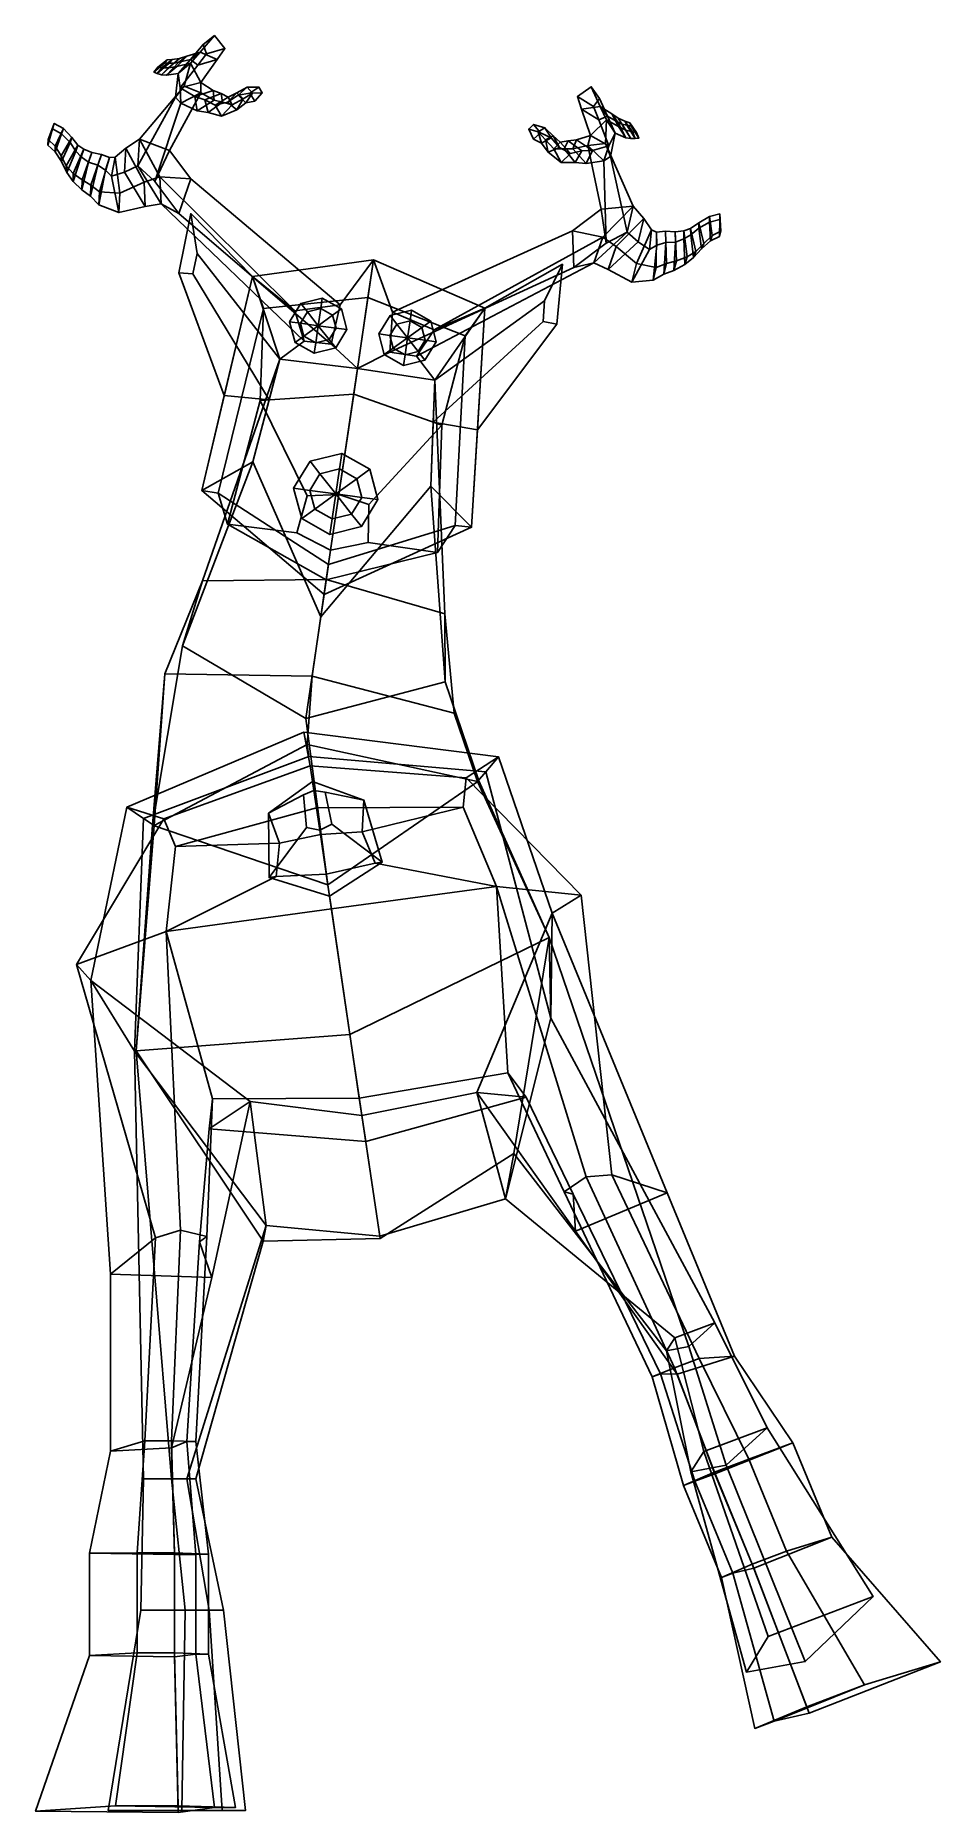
# Model space of a CAD drawing. Extents: x -86 to 154, y -151 to 320.
import ezdxf

# ---------------------------------------------------------------- set-up
doc = ezdxf.new("R2010")
doc.units = 0

msp = doc.modelspace()

# ---------------------------------------------------------------- linework, layer by layer
for points in [[(-42.260948, 315.702301, 161.529663), (-38.433765, 320.109161, 157.309448), (-41.440765, 317.695801, 156.470474), (-44.825691, 313.768097, 159.535583)], [(-44.825691, 313.768097, 159.535583), (-41.440765, 317.695801, 156.470474), (-40.549557, 315.250305, 156.383301), (-42.865425, 312.25946, 158.45108)], [(-37.716175, 313.746674, 160.362), (-42.865425, 312.25946, 158.45108), (-40.549557, 315.250305, 156.383301), (-35.658722, 316.646088, 157.830536)], [(-42.260948, 315.702301, 161.529663), (-37.716175, 313.746674, 160.362), (-35.658722, 316.646088, 157.830536), (-38.433765, 320.109161, 157.309448)], [(-38.433765, 320.109161, 157.309448), (-35.658722, 316.646088, 157.830536), (-40.549557, 315.250305, 156.383301), (-41.440765, 317.695801, 156.470474)], [(-54.501831, 310.427307, 147.605988), (-53.465466, 311.690002, 150.19603), (-50.991093, 313.672302, 150.095016), (-51.631886, 312.868408, 147.817719)], [(-50.451679, 312.812958, 151.575897), (-53.631817, 310.082733, 151.506454), (-54.501831, 310.427307, 147.605988), (-51.631886, 312.868408, 147.817719)], [(-53.631817, 310.082733, 151.506454), (-52.374897, 311.528992, 154.315933), (-53.465466, 311.690002, 150.19603), (-54.501831, 310.427307, 147.605988)], [(-49.113312, 312.801666, 155.420853), (-52.500217, 309.707977, 156.209961), (-53.631817, 310.082733, 151.506454), (-50.451679, 312.812958, 151.575897)], [(-52.500217, 309.707977, 156.209961), (-50.596668, 311.536194, 158.901031), (-52.374897, 311.528992, 154.315933), (-53.631817, 310.082733, 151.506454)], [(-52.374897, 311.528992, 154.315933), (-49.64481, 313.742889, 154.062912), (-50.991093, 313.672302, 150.095016), (-53.465466, 311.690002, 150.19603)], [(-47.921593, 313.013062, 157.12558), (-51.152912, 309.591858, 159.274765), (-52.500217, 309.707977, 156.209961), (-49.113312, 312.801666, 155.420853)], [(-51.152912, 309.591858, 159.274765), (-48.430103, 311.931702, 161.40274), (-50.596668, 311.536194, 158.901031), (-52.500217, 309.707977, 156.209961)], [(-50.596668, 311.536194, 158.901031), (-47.749401, 314.025696, 157.892563), (-49.64481, 313.742889, 154.062912), (-52.374897, 311.528992, 154.315933)], [(-49.64481, 313.742889, 154.062912), (-50.451679, 312.812958, 151.575897), (-51.631886, 312.868408, 147.817719), (-50.991093, 313.672302, 150.095016)], [(-44.825691, 313.768097, 159.535583), (-48.058002, 310.017517, 162.462509), (-51.152912, 309.591858, 159.274765), (-47.921593, 313.013062, 157.12558)], [(-48.058002, 310.017517, 162.462509), (-44.83263, 312.74115, 164.365463), (-48.430103, 311.931702, 161.40274), (-51.152912, 309.591858, 159.274765)], [(-48.430103, 311.931702, 161.40274), (-45.807991, 314.64975, 159.238831), (-47.749401, 314.025696, 157.892563), (-50.596668, 311.536194, 158.901031)], [(-47.749401, 314.025696, 157.892563), (-49.113312, 312.801666, 155.420853), (-50.451679, 312.812958, 151.575897), (-49.64481, 313.742889, 154.062912)], [(-45.807991, 314.64975, 159.238831), (-47.921593, 313.013062, 157.12558), (-49.113312, 312.801666, 155.420853), (-47.749401, 314.025696, 157.892563)], [(-46.437927, 306.667664, 169.036774), (-44.83263, 312.74115, 164.365463), (-48.058002, 310.017517, 162.462509), (-48.743561, 303.721222, 166.189545)], [(-44.83263, 312.74115, 164.365463), (-42.260948, 315.702301, 161.529663), (-45.807991, 314.64975, 159.238831), (-48.430103, 311.931702, 161.40274)], [(-47.494331, 306.281464, 162.584137), (-48.058002, 310.017517, 162.462509), (-44.825691, 313.768097, 159.535583), (-42.865425, 312.25946, 158.45108)], [(-42.260948, 315.702301, 161.529663), (-44.825691, 313.768097, 159.535583), (-47.921593, 313.013062, 157.12558), (-45.807991, 314.64975, 159.238831)], [(-42.017441, 307.685211, 165.654205), (-47.494331, 306.281464, 162.584137), (-42.865425, 312.25946, 158.45108), (-37.716175, 313.746674, 160.362)], [(-46.437927, 306.667664, 169.036774), (-42.08379, 304.950348, 168.054657), (-42.017441, 307.685211, 165.654205), (-44.83263, 312.74115, 164.365463)], [(-42.017441, 307.685211, 165.654205), (-37.716175, 313.746674, 160.362), (-42.260948, 315.702301, 161.529663), (-44.83263, 312.74115, 164.365463)], [(-58.725395, 285.579376, 177.564224), (-58.314072, 292.65863, 180.637436), (-46.437927, 306.667664, 169.036774), (-48.743561, 303.721222, 166.189545)], [(-58.314072, 292.65863, 180.637436), (-50.370697, 289.646698, 182.429581), (-42.08379, 304.950348, 168.054657), (-46.437927, 306.667664, 169.036774)], [(-48.743561, 303.721222, 166.189545), (-48.058002, 310.017517, 162.462509), (-47.494331, 306.281464, 162.584137), (-47.31263, 302.130981, 164.970917)], [(-47.494331, 306.281464, 162.584137), (-42.017441, 307.685211, 165.654205), (-38.798473, 305.567932, 164.19313), (-43.633888, 303.961945, 161.457382)], [(-42.017441, 307.685211, 165.654205), (-42.08379, 304.950348, 168.054657), (-38.539433, 303.006317, 166.207214), (-38.798473, 305.567932, 164.19313)], [(-34.970818, 302.412903, 158.184509), (-32.546253, 304.92337, 160.460663), (-29.727829, 306.377411, 158.48877), (-32.120552, 304.252106, 156.521652)], [(-32.546253, 304.92337, 160.460663), (-30.835787, 303.349121, 161.056992), (-28.378363, 304.837402, 159.153793), (-29.727829, 306.377411, 158.48877)], [(-32.120552, 304.252106, 156.521652), (-29.727829, 306.377411, 158.48877), (-26.633511, 306.445374, 156.697495), (-29.086668, 304.803589, 155.024918)], [(-29.727829, 306.377411, 158.48877), (-28.378363, 304.837402, 159.153793), (-25.755733, 304.928131, 157.503891), (-26.633511, 306.445374, 156.697495)], [(-27.734884, 302.715027, 155.602112), (-29.086668, 304.803589, 155.024918), (-26.633511, 306.445374, 156.697495), (-25.755733, 304.928131, 157.503891)], [(61.453289, 306.512665, 157.309448), (63.643604, 303.391815, 156.470474), (62.079937, 301.280487, 156.383301), (57.785568, 303.926575, 157.830536)], [(63.854725, 301.257996, 161.529663), (61.453289, 306.512665, 157.309448), (57.785568, 303.926575, 157.830536), (58.923119, 300.592285, 160.362)], [(63.854725, 301.257996, 161.529663), (65.758827, 298.715485, 159.535583), (63.643604, 303.391815, 156.470474), (61.453289, 306.512665, 157.309448)], [(-58.725395, 285.579376, 177.564224), (-48.743561, 303.721222, 166.189545), (-47.31263, 302.130981, 164.970917), (-54.245697, 281.356659, 177.53511)], [(-54.245697, 281.356659, 177.53511), (-47.31263, 302.130981, 164.970917), (-42.08379, 304.950348, 168.054657), (-50.370697, 289.646698, 182.429581)], [(-47.31263, 302.130981, 164.970917), (-47.494331, 306.281464, 162.584137), (-43.633888, 303.961945, 161.457382), (-43.016502, 300.158051, 163.380447)], [(-42.08379, 304.950348, 168.054657), (-47.31263, 302.130981, 164.970917), (-43.016502, 300.158051, 163.380447), (-38.539433, 303.006317, 166.207214)], [(-43.633888, 303.961945, 161.457382), (-38.798473, 305.567932, 164.19313), (-36.699677, 304.741333, 163.058502), (-40.976944, 303.095856, 160.601776)], [(-43.016502, 300.158051, 163.380447), (-43.633888, 303.961945, 161.457382), (-40.976944, 303.095856, 160.601776), (-40.149776, 299.660034, 162.191483)], [(-38.539433, 303.006317, 166.207214), (-43.016502, 300.158051, 163.380447), (-40.149776, 299.660034, 162.191483), (-36.2729, 302.395813, 164.777588)], [(-40.976944, 303.095856, 160.601776), (-36.699677, 304.741333, 163.058502), (-34.774166, 303.795898, 162.063248), (-38.239155, 301.66214, 159.795227)], [(-40.149776, 299.660034, 162.191483), (-40.976944, 303.095856, 160.601776), (-38.239155, 301.66214, 159.795227), (-36.563366, 298.726593, 160.697403)], [(-36.2729, 302.395813, 164.777588), (-40.149776, 299.660034, 162.191483), (-36.563366, 298.726593, 160.697403), (-33.705463, 301.686157, 163.247513)], [(-38.798473, 305.567932, 164.19313), (-38.539433, 303.006317, 166.207214), (-36.2729, 302.395813, 164.777588), (-36.699677, 304.741333, 163.058502)], [(-38.239155, 301.66214, 159.795227), (-34.774166, 303.795898, 162.063248), (-32.546253, 304.92337, 160.460663), (-34.970818, 302.412903, 158.184509)], [(-36.563366, 298.726593, 160.697403), (-38.239155, 301.66214, 159.795227), (-34.970818, 302.412903, 158.184509), (-32.509026, 300.395599, 158.350906)], [(-36.699677, 304.741333, 163.058502), (-36.2729, 302.395813, 164.777588), (-33.705463, 301.686157, 163.247513), (-34.774166, 303.795898, 162.063248)], [(-33.705463, 301.686157, 163.247513), (-36.563366, 298.726593, 160.697403), (-32.509026, 300.395599, 158.350906), (-30.835787, 303.349121, 161.056992)], [(-32.509026, 300.395599, 158.350906), (-34.970818, 302.412903, 158.184509), (-32.120552, 304.252106, 156.521652), (-30.138697, 302.220673, 156.84375)], [(-34.774166, 303.795898, 162.063248), (-33.705463, 301.686157, 163.247513), (-30.835787, 303.349121, 161.056992), (-32.546253, 304.92337, 160.460663)], [(-30.835787, 303.349121, 161.056992), (-32.509026, 300.395599, 158.350906), (-30.138697, 302.220673, 156.84375), (-28.378363, 304.837402, 159.153793)], [(-30.138697, 302.220673, 156.84375), (-32.120552, 304.252106, 156.521652), (-29.086668, 304.803589, 155.024918), (-27.734884, 302.715027, 155.602112)], [(-28.378363, 304.837402, 159.153793), (-30.138697, 302.220673, 156.84375), (-27.734884, 302.715027, 155.602112), (-25.755733, 304.928131, 157.503891)], [(58.923119, 300.592285, 160.362), (57.785568, 303.926575, 157.830536), (62.079937, 301.280487, 156.383301), (63.439266, 297.789337, 158.45108)], [(65.758827, 298.715485, 159.535583), (63.439266, 297.789337, 158.45108), (62.079937, 301.280487, 156.383301), (63.643604, 303.391815, 156.470474)], [(61.301231, 293.621613, 165.654205), (65.468376, 297.727112, 164.365463), (63.854725, 301.257996, 161.529663), (58.923119, 300.592285, 160.362)], [(61.301231, 293.621613, 165.654205), (58.923119, 300.592285, 160.362), (63.439266, 297.789337, 158.45108), (66.156273, 290.811432, 162.584137)], [(65.253212, 291.464386, 169.036774), (65.468376, 297.727112, 164.365463), (61.301231, 293.621613, 165.654205), (60.5737, 290.976715, 168.054657)], [(66.156273, 290.811432, 162.584137), (63.439266, 297.789337, 158.45108), (65.758827, 298.715485, 159.535583), (67.778702, 294.249939, 162.462509)], [(65.468376, 297.727112, 164.365463), (68.689987, 295.989532, 161.40274), (66.957527, 299.300232, 159.238831), (63.854725, 301.257996, 161.529663)], [(63.854725, 301.257996, 161.529663), (66.957527, 299.300232, 159.238831), (68.514343, 297.16394, 157.12558), (65.758827, 298.715485, 159.535583)], [(65.253212, 291.464386, 169.036774), (66.615562, 288.018677, 166.189545), (67.778702, 294.249939, 162.462509), (65.468376, 297.727112, 164.365463)], [(67.778702, 294.249939, 162.462509), (70.628563, 293.015167, 159.274765), (68.689987, 295.989532, 161.40274), (65.468376, 297.727112, 164.365463)], [(65.758827, 298.715485, 159.535583), (68.514343, 297.16394, 157.12558), (70.628563, 293.015167, 159.274765), (67.778702, 294.249939, 162.462509)], [(68.689987, 295.989532, 161.40274), (70.656776, 295.031311, 158.901031), (68.64193, 298.182617, 157.892563), (66.957527, 299.300232, 159.238831)], [(66.957527, 299.300232, 159.238831), (68.64193, 298.182617, 157.892563), (69.597969, 296.642853, 155.420853), (68.514343, 297.16394, 157.12558)], [(68.514343, 297.16394, 157.12558), (69.597969, 296.642853, 155.420853), (71.956413, 292.76712, 156.209961), (70.628563, 293.015167, 159.274765)], [(70.656776, 295.031311, 158.901031), (72.362892, 294.549835, 154.315933), (70.380859, 297.405121, 154.062912), (68.64193, 298.182617, 157.892563)], [(68.64193, 298.182617, 157.892563), (70.380859, 297.405121, 154.062912), (70.886902, 296.296478, 151.575897), (69.597969, 296.642853, 155.420853)], [(72.362892, 294.549835, 154.315933), (73.457085, 294.413452, 150.19603), (71.653709, 296.978027, 150.095016), (70.380859, 297.405121, 154.062912)], [(70.380859, 297.405121, 154.062912), (71.653709, 296.978027, 150.095016), (72.03669, 296.03479, 147.817719), (70.886902, 296.296478, 151.575897)], [(74.087311, 292.92392, 147.605988), (72.03669, 296.03479, 147.817719), (71.653709, 296.978027, 150.095016), (73.457085, 294.413452, 150.19603)], [(-82.556076, 292.537231, 154.228333), (-80.912025, 296.812042, 153.801926), (-81.401672, 295.365021, 151.505417), (-82.58989, 291.031769, 151.636169)], [(-78.969254, 293.994446, 154.628952), (-80.634193, 289.281769, 154.413345), (-82.58989, 291.031769, 151.636169), (-81.401672, 295.365021, 151.505417)], [(-80.634193, 289.281769, 154.413345), (-80.664291, 290.803467, 157.383194), (-82.556076, 292.537231, 154.228333), (-82.58989, 291.031769, 151.636169)], [(-80.664291, 290.803467, 157.383194), (-78.478516, 295.432892, 157.298569), (-80.912025, 296.812042, 153.801926), (-82.556076, 292.537231, 154.228333)], [(-78.478516, 295.432892, 157.298569), (-78.969254, 293.994446, 154.628952), (-81.401672, 295.365021, 151.505417), (-80.912025, 296.812042, 153.801926)], [(-79.114273, 288.15625, 161.140762), (-76.255127, 293.073669, 161.590271), (-78.478516, 295.432892, 157.298569), (-80.664291, 290.803467, 157.383194)], [(-76.69989, 291.705292, 158.485504), (-78.965691, 286.667328, 157.73996), (-80.634193, 289.281769, 154.413345), (-78.969254, 293.994446, 154.628952)], [(-77.721809, 285.51178, 164.783478), (-74.636963, 291.033142, 165.158203), (-76.255127, 293.073669, 161.590271), (-79.114273, 288.15625, 161.140762)], [(-76.255127, 293.073669, 161.590271), (-76.69989, 291.705292, 158.485504), (-78.969254, 293.994446, 154.628952), (-78.478516, 295.432892, 157.298569)], [(-74.636963, 291.033142, 165.158203), (-75.156708, 289.460541, 161.737747), (-76.69989, 291.705292, 158.485504), (-76.255127, 293.073669, 161.590271)], [(-58.314072, 292.65863, 180.637436), (-58.725395, 285.579376, 177.564224), (-62.287701, 283.878784, 176.507706), (-61.921726, 290.252502, 179.268112)], [(-52.924118, 282.598633, 187.566849), (-58.314072, 292.65863, 180.637436), (-61.921726, 290.252502, 179.268112), (-57.055511, 281.207916, 185.507492)], [(-52.924118, 282.598633, 187.566849), (-44.709583, 282.119812, 187.968506), (-50.370697, 289.646698, 182.429581), (-58.314072, 292.65863, 180.637436)], [(46.143143, 292.658813, 155.602112), (44.882252, 295.312927, 157.503891), (46.16444, 296.536194, 156.697495), (48.045979, 294.304413, 155.024918)], [(49.117233, 295.645081, 158.48877), (46.16444, 296.536194, 156.697495), (44.882252, 295.312927, 157.503891), (47.37534, 294.525879, 159.153793)], [(47.37534, 294.525879, 159.153793), (44.882252, 295.312927, 157.503891), (46.143143, 292.658813, 155.602112), (48.309269, 291.54245, 156.84375)], [(48.309269, 291.54245, 156.84375), (46.143143, 292.658813, 155.602112), (48.045979, 294.304413, 155.024918), (50.800808, 292.964935, 156.521652)], [(50.800808, 292.964935, 156.521652), (48.045979, 294.304413, 155.024918), (46.16444, 296.536194, 156.697495), (49.117233, 295.645081, 158.48877)], [(51.403954, 293.496124, 160.460663), (49.117233, 295.645081, 158.48877), (47.37534, 294.525879, 159.153793), (49.305382, 292.440399, 161.056992)], [(49.305382, 292.440399, 161.056992), (47.37534, 294.525879, 159.153793), (48.309269, 291.54245, 156.84375), (50.058197, 289.156647, 158.350906)], [(50.058197, 289.156647, 158.350906), (48.309269, 291.54245, 156.84375), (50.800808, 292.964935, 156.521652), (53.006702, 290.4375, 158.184509)], [(53.006702, 290.4375, 158.184509), (50.800808, 292.964935, 156.521652), (49.117233, 295.645081, 158.48877), (51.403954, 293.496124, 160.460663)], [(53.217934, 291.818542, 162.063248), (51.403954, 293.496124, 160.460663), (49.305382, 292.440399, 161.056992), (51.580906, 290.077057, 163.247513)], [(51.580906, 290.077057, 163.247513), (49.305382, 292.440399, 161.056992), (50.058197, 289.156647, 158.350906), (53.469963, 286.471313, 160.697403)], [(55.929096, 288.844116, 159.795227), (53.006702, 290.4375, 158.184509), (51.403954, 293.496124, 160.460663), (53.217934, 291.818542, 162.063248)], [(57.596436, 292.446747, 164.19313), (55.341133, 292.21283, 163.058502), (54.252556, 290.073608, 164.777588), (56.606453, 290.055115, 166.207214)], [(61.776764, 289.613586, 161.457382), (58.973877, 289.490631, 160.601776), (55.341133, 292.21283, 163.058502), (57.596436, 292.446747, 164.19313)], [(61.301231, 293.621613, 165.654205), (57.596436, 292.446747, 164.19313), (56.606453, 290.055115, 166.207214), (60.5737, 290.976715, 168.054657)], [(66.156273, 290.811432, 162.584137), (61.776764, 289.613586, 161.457382), (57.596436, 292.446747, 164.19313), (61.301231, 293.621613, 165.654205)], [(66.615562, 288.018677, 166.189545), (64.780884, 286.872955, 164.970917), (66.156273, 290.811432, 162.584137), (67.778702, 294.249939, 162.462509)], [(70.628563, 293.015167, 159.274765), (71.956413, 292.76712, 156.209961), (70.656776, 295.031311, 158.901031), (68.689987, 295.989532, 161.40274)], [(69.597969, 296.642853, 155.420853), (70.886902, 296.296478, 151.575897), (73.151871, 292.825104, 151.506454), (71.956413, 292.76712, 156.209961)], [(71.956413, 292.76712, 156.209961), (73.151871, 292.825104, 151.506454), (72.362892, 294.549835, 154.315933), (70.656776, 295.031311, 158.901031)], [(70.886902, 296.296478, 151.575897), (72.03669, 296.03479, 147.817719), (74.087311, 292.92392, 147.605988), (73.151871, 292.825104, 151.506454)], [(73.151871, 292.825104, 151.506454), (74.087311, 292.92392, 147.605988), (73.457085, 294.413452, 150.19603), (72.362892, 294.549835, 154.315933)], [(-78.965691, 286.667328, 157.73996), (-79.114273, 288.15625, 161.140762), (-80.664291, 290.803467, 157.383194), (-80.634193, 289.281769, 154.413345)], [(-77.585091, 283.812012, 161.025665), (-77.721809, 285.51178, 164.783478), (-79.114273, 288.15625, 161.140762), (-78.965691, 286.667328, 157.73996)], [(-75.156708, 289.460541, 161.737747), (-77.585091, 283.812012, 161.025665), (-78.965691, 286.667328, 157.73996), (-76.69989, 291.705292, 158.485504)], [(-75.930206, 283.545319, 168.106735), (-73.049332, 289.942169, 167.856689), (-74.636963, 291.033142, 165.158203), (-77.721809, 285.51178, 164.783478)], [(-73.743095, 287.911194, 164.233017), (-75.913956, 281.406769, 164.061615), (-77.585091, 283.812012, 161.025665), (-75.156708, 289.460541, 161.737747)], [(-73.49221, 281.799744, 171.73085), (-70.991447, 289.10379, 170.730103), (-73.049332, 289.942169, 167.856689), (-75.930206, 283.545319, 168.106735)], [(-71.84919, 286.529572, 166.935089), (-73.590324, 279.138794, 167.414276), (-75.913956, 281.406769, 164.061615), (-73.743095, 287.911194, 164.233017)], [(-73.049332, 289.942169, 167.856689), (-73.743095, 287.911194, 164.233017), (-75.156708, 289.460541, 161.737747), (-74.636963, 291.033142, 165.158203)], [(-70.991447, 289.10379, 170.730103), (-71.84919, 286.529572, 166.935089), (-73.743095, 287.911194, 164.233017), (-73.049332, 289.942169, 167.856689)], [(-71.189919, 280.432739, 174.907547), (-68.411293, 288.548401, 173.795593), (-70.991447, 289.10379, 170.730103), (-73.49221, 281.799744, 171.73085)], [(-68.411293, 288.548401, 173.795593), (-69.364326, 285.68811, 169.578888), (-71.84919, 286.529572, 166.935089), (-70.991447, 289.10379, 170.730103)], [(-68.902496, 278.635529, 178.490295), (-66.243317, 287.721008, 176.861572), (-68.411293, 288.548401, 173.795593), (-71.189919, 280.432739, 174.907547)], [(-66.243317, 287.721008, 176.861572), (-67.332146, 284.365814, 172.319595), (-69.364326, 285.68811, 169.578888), (-68.411293, 288.548401, 173.795593)], [(-63.563965, 278.27182, 183.089203), (-64.774391, 287.887482, 178.526138), (-66.243317, 287.721008, 176.861572), (-68.902496, 278.635529, 178.490295)], [(-64.774391, 287.887482, 178.526138), (-65.765671, 282.811768, 174.912659), (-67.332146, 284.365814, 172.319595), (-66.243317, 287.721008, 176.861572)], [(-61.921726, 290.252502, 179.268112), (-62.287701, 283.878784, 176.507706), (-65.765671, 282.811768, 174.912659), (-64.774391, 287.887482, 178.526138)], [(-57.055511, 281.207916, 185.507492), (-61.921726, 290.252502, 179.268112), (-64.774391, 287.887482, 178.526138), (-63.563965, 278.27182, 183.089203)], [(-44.709583, 282.119812, 187.968506), (-47.886341, 272.871735, 181.886932), (-54.245697, 281.356659, 177.53511), (-50.370697, 289.646698, 182.429581)], [(53.469963, 286.471313, 160.697403), (50.058197, 289.156647, 158.350906), (53.006702, 290.4375, 158.184509), (55.929096, 288.844116, 159.795227)], [(55.341133, 292.21283, 163.058502), (53.217934, 291.818542, 162.063248), (51.580906, 290.077057, 163.247513), (54.252556, 290.073608, 164.777588)], [(54.252556, 290.073608, 164.777588), (51.580906, 290.077057, 163.247513), (53.469963, 286.471313, 160.697403), (57.185204, 286.410919, 162.191483)], [(58.973877, 289.490631, 160.601776), (55.929096, 288.844116, 159.795227), (53.217934, 291.818542, 162.063248), (55.341133, 292.21283, 163.058502)], [(57.185204, 286.410919, 162.191483), (53.469963, 286.471313, 160.697403), (55.929096, 288.844116, 159.795227), (58.973877, 289.490631, 160.601776)], [(56.606453, 290.055115, 166.207214), (54.252556, 290.073608, 164.777588), (57.185204, 286.410919, 162.191483), (60.083138, 286.124237, 163.380447)], [(60.5737, 290.976715, 168.054657), (56.606453, 290.055115, 166.207214), (60.083138, 286.124237, 163.380447), (64.780884, 286.872955, 164.970917)], [(60.083138, 286.124237, 163.380447), (57.185204, 286.410919, 162.191483), (58.973877, 289.490631, 160.601776), (61.776764, 289.613586, 161.457382)], [(64.780884, 286.872955, 164.970917), (60.083138, 286.124237, 163.380447), (61.776764, 289.613586, 161.457382), (66.156273, 290.811432, 162.584137)], [(72.608444, 274.837585, 180.637436), (65.253212, 291.464386, 169.036774), (60.5737, 290.976715, 168.054657), (64.106468, 274.064178, 182.429581)], [(65.430313, 265.066498, 177.53511), (64.106468, 274.064178, 182.429581), (60.5737, 290.976715, 168.054657), (64.780884, 286.872955, 164.970917)], [(70.955338, 267.927399, 177.564224), (65.430313, 265.066498, 177.53511), (64.780884, 286.872955, 164.970917), (66.615562, 288.018677, 166.189545)], [(70.955338, 267.927399, 177.564224), (66.615562, 288.018677, 166.189545), (65.253212, 291.464386, 169.036774), (72.608444, 274.837585, 180.637436)], [(-75.913956, 281.406769, 164.061615), (-75.930206, 283.545319, 168.106735), (-77.721809, 285.51178, 164.783478), (-77.585091, 283.812012, 161.025665)], [(-73.590324, 279.138794, 167.414276), (-73.49221, 281.799744, 171.73085), (-75.930206, 283.545319, 168.106735), (-75.913956, 281.406769, 164.061615)], [(-69.364326, 285.68811, 169.578888), (-71.298927, 277.476074, 170.111343), (-73.590324, 279.138794, 167.414276), (-71.84919, 286.529572, 166.935089)], [(-67.332146, 284.365814, 172.319595), (-69.073105, 275.189484, 173.27417), (-71.298927, 277.476074, 170.111343), (-69.364326, 285.68811, 169.578888)], [(-65.765671, 282.811768, 174.912659), (-63.762062, 273.167786, 178.483734), (-69.073105, 275.189484, 173.27417), (-67.332146, 284.365814, 172.319595)], [(-62.287701, 283.878784, 176.507706), (-56.771805, 274.772369, 181.495178), (-63.762062, 273.167786, 178.483734), (-65.765671, 282.811768, 174.912659)], [(-58.725395, 285.579376, 177.564224), (-52.61237, 275.45105, 183.10321), (-56.771805, 274.772369, 181.495178), (-62.287701, 283.878784, 176.507706)], [(-52.61237, 275.45105, 183.10321), (-58.725395, 285.579376, 177.564224), (-54.245697, 281.356659, 177.53511), (-47.886341, 272.871735, 181.886932)], [(-71.298927, 277.476074, 170.111343), (-71.189919, 280.432739, 174.907547), (-73.49221, 281.799744, 171.73085), (-73.590324, 279.138794, 167.414276)], [(-69.073105, 275.189484, 173.27417), (-68.902496, 278.635529, 178.490295), (-71.189919, 280.432739, 174.907547), (-71.298927, 277.476074, 170.111343)], [(-63.762062, 273.167786, 178.483734), (-63.563965, 278.27182, 183.089203), (-68.902496, 278.635529, 178.490295), (-69.073105, 275.189484, 173.27417)], [(-56.771805, 274.772369, 181.495178), (-57.055511, 281.207916, 185.507492), (-63.563965, 278.27182, 183.089203), (-63.762062, 273.167786, 178.483734)], [(-52.61237, 275.45105, 183.10321), (-52.924118, 282.598633, 187.566849), (-57.055511, 281.207916, 185.507492), (-56.771805, 274.772369, 181.495178)], [(-17.117743, 247.058243, 204.608795), (-52.924118, 282.598633, 187.566849), (-52.61237, 275.45105, 183.10321), (-14.623734, 239.073608, 197.091675)], [(-52.924118, 282.598633, 187.566849), (-17.117743, 247.058243, 204.608795), (-5.095731, 248.633743, 204.663605), (-44.709583, 282.119812, 187.968506)], [(-5.095731, 248.633743, 204.663605), (-7.469961, 238.235352, 194.1129), (-47.886341, 272.871735, 181.886932), (-44.709583, 282.119812, 187.968506)], [(-14.623734, 239.073608, 197.091675), (-52.61237, 275.45105, 183.10321), (-47.886341, 272.871735, 181.886932), (-7.469961, 238.235352, 194.1129)], [(64.520111, 266.612213, 187.566849), (72.608444, 274.837585, 180.637436), (64.106468, 274.064178, 182.429581), (56.490555, 268.344574, 187.968506)], [(56.490555, 268.344574, 187.968506), (64.106468, 274.064178, 182.429581), (65.430313, 265.066498, 177.53511), (56.866489, 258.612946, 181.886932)], [(64.520111, 266.612213, 187.566849), (68.086426, 264.173676, 185.507492), (75.377846, 271.563385, 179.268112), (72.608444, 274.837585, 180.637436)], [(72.608444, 274.837585, 180.637436), (75.377846, 271.563385, 179.268112), (73.885315, 265.343079, 176.507706), (70.955338, 267.927399, 177.564224)], [(-44.723858, 272.866272, 196.576187), (-42.992931, 262.258881, 191.484329), (-44.172085, 256.889496, 191.498413), (-47.924442, 257.156128, 196.596786)], [(-47.924442, 257.156128, 196.596786), (-35.824905, 224.626846, 214.52211), (-28.364029, 256.155212, 214.442001), (-44.723858, 272.866272, 196.576187)], [(-42.992931, 262.258881, 191.484329), (-44.723858, 272.866272, 196.576187), (-28.364029, 256.155212, 214.442001), (-21.102636, 234.261246, 194.660065)], [(68.086426, 264.173676, 185.507492), (73.489067, 259.616302, 183.089203), (77.433907, 268.530273, 178.526138), (75.377846, 271.563385, 179.268112)], [(75.377846, 271.563385, 179.268112), (77.433907, 268.530273, 178.526138), (76.917595, 263.389832, 174.912659), (73.885315, 265.343079, 176.507706)], [(86.894081, 261.381927, 168.106735), (89.184052, 262.792755, 164.783478), (87.818192, 268.919922, 165.158203), (85.977425, 268.295624, 167.856689)], [(85.977425, 268.295624, 167.856689), (87.818192, 268.919922, 165.158203), (87.86245, 267.270569, 161.737747), (86.056252, 266.159454, 164.233017)], [(89.184052, 262.792755, 164.783478), (91.286797, 264.961456, 161.140762), (89.963005, 270.448273, 161.590271), (87.818192, 268.919922, 165.158203)], [(87.818192, 268.919922, 165.158203), (89.963005, 270.448273, 161.590271), (89.994347, 269.015045, 158.485504), (87.86245, 267.270569, 161.737747)], [(87.86245, 267.270569, 161.737747), (89.994347, 269.015045, 158.485504), (90.713287, 263.570862, 157.73996), (88.560928, 261.196381, 161.025665)], [(91.286797, 264.961456, 161.140762), (93.54171, 267.09079, 157.383194), (92.781418, 272.121216, 157.298569), (89.963005, 270.448273, 161.590271)], [(89.963005, 270.448273, 161.590271), (92.781418, 272.121216, 157.298569), (92.836647, 270.608368, 154.628952), (89.994347, 269.015045, 158.485504)], [(89.994347, 269.015045, 158.485504), (92.836647, 270.608368, 154.628952), (93.072502, 265.637054, 154.413345), (90.713287, 263.570862, 157.73996)], [(93.54171, 267.09079, 157.383194), (95.860603, 268.251404, 154.228333), (95.518127, 272.79657, 153.801926), (92.781418, 272.121216, 157.298569)], [(92.781418, 272.121216, 157.298569), (95.518127, 272.79657, 153.801926), (95.569817, 271.275879, 151.505417), (92.836647, 270.608368, 154.628952)], [(92.836647, 270.608368, 154.628952), (95.569817, 271.275879, 151.505417), (95.45752, 266.796173, 151.636169), (93.072502, 265.637054, 154.413345)], [(95.860603, 268.251404, 154.228333), (95.45752, 266.796173, 151.636169), (95.569817, 271.275879, 151.505417), (95.518127, 272.79657, 153.801926)], [(8.748369, 246.749283, 204.663605), (56.490555, 268.344574, 187.968506), (56.866489, 258.612946, 181.886932), (8.020549, 236.126816, 194.1129)], [(8.748369, 246.749283, 204.663605), (19.84107, 242.027405, 204.608795), (64.520111, 266.612213, 187.566849), (56.490555, 268.344574, 187.968506)], [(19.84107, 242.027405, 204.608795), (15.135114, 235.022873, 197.091675), (62.152668, 259.829437, 183.10321), (64.520111, 266.612213, 187.566849)], [(62.152668, 259.829437, 183.10321), (56.866489, 258.612946, 181.886932), (65.430313, 265.066498, 177.53511), (70.955338, 267.927399, 177.564224)], [(70.955338, 267.927399, 177.564224), (73.885315, 265.343079, 176.507706), (65.95192, 258.067383, 181.495178), (62.152668, 259.829437, 183.10321)], [(62.152668, 259.829437, 183.10321), (65.95192, 258.067383, 181.495178), (68.086426, 264.173676, 185.507492), (64.520111, 266.612213, 187.566849)], [(73.885315, 265.343079, 176.507706), (76.917595, 263.389832, 174.912659), (72.202621, 254.660385, 178.483734), (65.95192, 258.067383, 181.495178)], [(65.95192, 258.067383, 181.495178), (72.202621, 254.660385, 178.483734), (73.489067, 259.616302, 183.089203), (68.086426, 264.173676, 185.507492)], [(76.917595, 263.389832, 174.912659), (78.872025, 264.464691, 172.319595), (77.889427, 255.185089, 173.27417), (72.202621, 254.660385, 178.483734)], [(73.489067, 259.616302, 183.089203), (78.72258, 258.541016, 178.490295), (78.796814, 267.978333, 176.861572), (77.433907, 268.530273, 178.526138)], [(77.433907, 268.530273, 178.526138), (78.796814, 267.978333, 176.861572), (78.872025, 264.464691, 172.319595), (76.917595, 263.389832, 174.912659)], [(78.872025, 264.464691, 172.319595), (81.206749, 265.192596, 169.578888), (80.689178, 256.787659, 170.111343), (77.889427, 255.185089, 173.27417)], [(78.72258, 258.541016, 178.490295), (81.439911, 259.656982, 174.907547), (81.11879, 268.194519, 173.795593), (78.796814, 267.978333, 176.861572)], [(78.796814, 267.978333, 176.861572), (81.11879, 268.194519, 173.795593), (81.206749, 265.192596, 169.578888), (78.872025, 264.464691, 172.319595)], [(81.206749, 265.192596, 169.578888), (83.837181, 265.337708, 166.935089), (83.371399, 257.773346, 167.414276), (80.689178, 256.787659, 170.111343)], [(81.439911, 259.656982, 174.907547), (84.047043, 260.355682, 171.73085), (83.758034, 268.03952, 170.730103), (81.11879, 268.194519, 173.795593)], [(81.11879, 268.194519, 173.795593), (83.758034, 268.03952, 170.730103), (83.837181, 265.337708, 166.935089), (81.206749, 265.192596, 169.578888)], [(83.837181, 265.337708, 166.935089), (86.056252, 266.159454, 164.233017), (86.259705, 259.331848, 164.061615), (83.371399, 257.773346, 167.414276)], [(84.047043, 260.355682, 171.73085), (86.894081, 261.381927, 168.106735), (85.977425, 268.295624, 167.856689), (83.758034, 268.03952, 170.730103)], [(83.758034, 268.03952, 170.730103), (85.977425, 268.295624, 167.856689), (86.056252, 266.159454, 164.233017), (83.837181, 265.337708, 166.935089)], [(86.056252, 266.159454, 164.233017), (87.86245, 267.270569, 161.737747), (88.560928, 261.196381, 161.025665), (86.259705, 259.331848, 164.061615)], [(88.560928, 261.196381, 161.025665), (90.713287, 263.570862, 157.73996), (91.286797, 264.961456, 161.140762), (89.184052, 262.792755, 164.783478)], [(90.713287, 263.570862, 157.73996), (93.072502, 265.637054, 154.413345), (93.54171, 267.09079, 157.383194), (91.286797, 264.961456, 161.140762)], [(93.072502, 265.637054, 154.413345), (95.45752, 266.796173, 151.636169), (95.860603, 268.251404, 154.228333), (93.54171, 267.09079, 157.383194)], [(-44.172085, 256.889496, 191.498413), (-42.992931, 262.258881, 191.484329), (-21.102636, 234.261246, 194.660065), (-23.922052, 223.498718, 194.714813)], [(-17.117743, 247.058243, 204.608795), (-28.364029, 256.155212, 214.442001), (3.726797, 260.570007, 214.586166), (-5.095731, 248.633743, 204.663605)], [(-28.364029, 256.155212, 214.442001), (-25.439102, 247.740921, 238.598495), (2.253175, 250.584091, 238.598495), (3.726797, 260.570007, 214.586166)], [(-7.469961, 238.235352, 194.1129), (-5.095731, 248.633743, 204.663605), (3.726797, 260.570007, 214.586166), (-0.514437, 231.829514, 186.821182)], [(8.020549, 236.126816, 194.1129), (-0.514437, 231.829514, 186.821182), (3.726797, 260.570007, 214.586166), (8.748369, 246.749283, 204.663605)], [(33.276451, 247.764755, 214.442001), (3.726797, 260.570007, 214.586166), (2.253175, 250.584091, 238.598495), (28.032244, 240.462494, 238.598495)], [(19.84107, 242.027405, 204.608795), (8.748369, 246.749283, 204.663605), (3.726797, 260.570007, 214.586166), (33.276451, 247.764755, 214.442001)], [(15.135114, 235.022873, 197.091675), (8.020549, 236.126816, 194.1129), (56.866489, 258.612946, 181.886932), (62.152668, 259.829437, 183.10321)], [(49.095196, 249.724014, 191.484329), (19.966507, 228.670944, 194.660065), (33.276451, 247.764755, 214.442001), (53.826958, 259.45163, 196.576187)], [(52.35611, 243.506042, 196.596786), (53.826958, 259.45163, 196.576187), (33.276451, 247.764755, 214.442001), (31.321465, 215.486954, 214.52211)], [(53.826958, 259.45163, 196.576187), (52.35611, 243.506042, 196.596786), (48.6744, 244.251343, 191.498413), (49.095196, 249.724014, 191.484329)], [(72.202621, 254.660385, 178.483734), (77.889427, 255.185089, 173.27417), (78.72258, 258.541016, 178.490295), (73.489067, 259.616302, 183.089203)], [(77.889427, 255.185089, 173.27417), (80.689178, 256.787659, 170.111343), (81.439911, 259.656982, 174.907547), (78.72258, 258.541016, 178.490295)], [(80.689178, 256.787659, 170.111343), (83.371399, 257.773346, 167.414276), (84.047043, 260.355682, 171.73085), (81.439911, 259.656982, 174.907547)], [(83.371399, 257.773346, 167.414276), (86.259705, 259.331848, 164.061615), (86.894081, 261.381927, 168.106735), (84.047043, 260.355682, 171.73085)], [(86.259705, 259.331848, 164.061615), (88.560928, 261.196381, 161.025665), (89.184052, 262.792755, 164.783478), (86.894081, 261.381927, 168.106735)], [(-47.924442, 257.156128, 196.596786), (-44.172085, 256.889496, 191.498413), (-23.922052, 223.498718, 194.714813), (-35.824905, 224.626846, 214.52211)], [(-28.364029, 256.155212, 214.442001), (-41.787792, 199.428741, 214.586166), (-37.471073, 198.704391, 238.598495), (-25.439102, 247.740921, 238.598495)], [(-14.623734, 239.073608, 197.091675), (-21.102636, 234.261246, 194.660065), (-28.364029, 256.155212, 214.442001), (-17.117743, 247.058243, 204.608795)], [(2.253175, 250.584091, 238.598495), (-25.439102, 247.740921, 238.598495), (-26.325207, 223.305084, 267.929321), (-1.518936, 225.022583, 268.074951)], [(-13.773561, 246.797073, 256.071686), (-10.249182, 247.668274, 256.071686), (-9.836796, 250.462753, 252.022263), (-15.539382, 249.053116, 252.022263)], [(-15.539382, 249.053116, 252.022263), (-9.836796, 250.462753, 252.022263), (-9.836796, 250.462753, 247.016937), (-15.539382, 249.053116, 247.016937)], [(-13.773561, 246.797073, 242.967499), (-15.539382, 249.053116, 247.016937), (-9.836796, 250.462753, 247.016937), (-10.249182, 247.668274, 242.967499)], [(-7.115657, 245.890808, 256.071686), (-4.766635, 247.586761, 252.022263), (-9.836796, 250.462753, 252.022263), (-10.249182, 247.668274, 256.071686)], [(-7.115657, 245.890808, 242.967499), (-10.249182, 247.668274, 242.967499), (-9.836796, 250.462753, 247.016937), (-4.766635, 247.586761, 247.016937)], [(-4.766635, 247.586761, 252.022263), (-4.766635, 247.586761, 247.016937), (-9.836796, 250.462753, 247.016937), (-9.836796, 250.462753, 252.022263)], [(2.253175, 250.584091, 238.598495), (-1.518936, 225.022583, 268.074951), (21.813478, 216.752518, 267.929321), (28.032244, 240.462494, 238.598495)], [(-35.011215, 190.526718, 272.063721), (-26.325207, 223.305084, 267.929321), (-25.439102, 247.740921, 238.598495), (-37.471073, 198.704391, 238.598495)], [(-15.624273, 243.787567, 256.071686), (-13.773561, 246.797073, 256.071686), (-15.539382, 249.053116, 252.022263), (-18.533888, 244.183624, 252.022263)], [(-18.533888, 244.183624, 252.022263), (-15.539382, 249.053116, 252.022263), (-15.539382, 249.053116, 247.016937), (-18.533888, 244.183624, 247.016937)], [(-18.533888, 244.183624, 247.016937), (-15.539382, 249.053116, 247.016937), (-13.773561, 246.797073, 242.967499), (-15.624273, 243.787567, 242.967499)], [(-10.916417, 243.146744, 257.618439), (-13.773561, 246.797073, 256.071686), (-15.624273, 243.787567, 256.071686)], [(-15.624273, 243.787567, 242.967499), (-13.773561, 246.797073, 242.967499), (-10.916417, 243.146744, 241.420761)], [(-10.916417, 243.146744, 257.618439), (-10.249182, 247.668274, 256.071686), (-13.773561, 246.797073, 256.071686)], [(-10.916417, 243.146744, 241.420761), (-13.773561, 246.797073, 242.967499), (-10.249182, 247.668274, 242.967499)], [(-10.916417, 243.146744, 257.618439), (-7.115657, 245.890808, 256.071686), (-10.249182, 247.668274, 256.071686)], [(-10.916417, 243.146744, 241.420761), (-10.249182, 247.668274, 242.967499), (-7.115657, 245.890808, 242.967499)], [(-10.916417, 243.146744, 257.618439), (-6.208556, 242.50592, 256.071686), (-7.115657, 245.890808, 256.071686)], [(-6.208556, 242.50592, 242.967499), (-10.916417, 243.146744, 241.420761), (-7.115657, 245.890808, 242.967499)], [(-6.208556, 242.50592, 256.071686), (-3.298937, 242.109863, 252.022263), (-4.766635, 247.586761, 252.022263), (-7.115657, 245.890808, 256.071686)], [(-3.298937, 242.109863, 247.016937), (-6.208556, 242.50592, 242.967499), (-7.115657, 245.890808, 242.967499), (-4.766635, 247.586761, 247.016937)], [(-3.298937, 242.109863, 252.022263), (-3.298937, 242.109863, 247.016937), (-4.766635, 247.586761, 247.016937), (-4.766635, 247.586761, 252.022263)], [(8.044415, 240.565842, 256.071686), (9.895131, 243.575333, 256.071686), (8.129313, 245.831421, 252.022263), (5.134797, 240.961868, 252.022263)], [(5.134797, 240.961868, 252.022263), (8.129313, 245.831421, 252.022263), (8.129313, 245.831421, 247.016937), (5.134797, 240.961868, 247.016937)], [(5.134797, 240.961868, 247.016937), (8.129313, 245.831421, 247.016937), (9.895131, 243.575333, 242.967499), (8.044415, 240.565842, 242.967499)], [(9.895131, 243.575333, 256.071686), (13.419512, 244.446518, 256.071686), (13.831899, 247.240997, 252.022263), (8.129313, 245.831421, 252.022263)], [(8.129313, 245.831421, 252.022263), (13.831899, 247.240997, 252.022263), (13.831899, 247.240997, 247.016937), (8.129313, 245.831421, 247.016937)], [(9.895131, 243.575333, 242.967499), (8.129313, 245.831421, 247.016937), (13.831899, 247.240997, 247.016937), (13.419512, 244.446518, 242.967499)], [(16.553034, 242.669052, 256.071686), (18.902048, 244.365005, 252.022263), (13.831899, 247.240997, 252.022263), (13.419512, 244.446518, 256.071686)], [(16.553034, 242.669052, 242.967499), (13.419512, 244.446518, 242.967499), (13.831899, 247.240997, 247.016937), (18.902048, 244.365005, 247.016937)], [(18.902048, 244.365005, 252.022263), (18.902048, 244.365005, 247.016937), (13.831899, 247.240997, 247.016937), (13.831899, 247.240997, 252.022263)], [(15.135114, 235.022873, 197.091675), (19.84107, 242.027405, 204.608795), (33.276451, 247.764755, 214.442001), (19.966507, 228.670944, 194.660065)], [(48.6744, 244.251343, 191.498413), (19.560989, 217.579865, 194.714813), (19.966507, 228.670944, 194.660065), (49.095196, 249.724014, 191.484329)], [(33.276451, 247.764755, 214.442001), (28.032244, 240.462494, 238.598495), (25.402718, 190.146103, 238.598495), (29.758999, 189.68985, 214.586166)], [(-17.066185, 238.706787, 252.022263), (-14.717175, 240.40271, 256.071686), (-15.624273, 243.787567, 256.071686), (-18.533888, 244.183624, 252.022263)], [(-17.066185, 238.706787, 252.022263), (-18.533888, 244.183624, 252.022263), (-18.533888, 244.183624, 247.016937), (-17.066185, 238.706787, 247.016937)], [(-17.066185, 238.706787, 247.016937), (-18.533888, 244.183624, 247.016937), (-15.624273, 243.787567, 242.967499), (-14.717175, 240.40271, 242.967499)], [(-11.996027, 235.830841, 252.022263), (-11.583653, 238.625259, 256.071686), (-14.717175, 240.40271, 256.071686), (-17.066185, 238.706787, 252.022263)], [(-11.996027, 235.830841, 247.016937), (-17.066185, 238.706787, 247.016937), (-14.717175, 240.40271, 242.967499), (-11.583653, 238.625259, 242.967499)], [(-14.717175, 240.40271, 256.071686), (-10.916417, 243.146744, 257.618439), (-15.624273, 243.787567, 256.071686)], [(-14.717175, 240.40271, 242.967499), (-15.624273, 243.787567, 242.967499), (-10.916417, 243.146744, 241.420761)], [(-11.583653, 238.625259, 256.071686), (-10.916417, 243.146744, 257.618439), (-14.717175, 240.40271, 256.071686)], [(-11.583653, 238.625259, 242.967499), (-14.717175, 240.40271, 242.967499), (-10.916417, 243.146744, 241.420761)], [(-11.583653, 238.625259, 256.071686), (-8.059268, 239.496445, 256.071686), (-10.916417, 243.146744, 257.618439)], [(-11.583653, 238.625259, 242.967499), (-10.916417, 243.146744, 241.420761), (-8.059268, 239.496445, 242.967499)], [(-8.059268, 239.496445, 256.071686), (-6.208556, 242.50592, 256.071686), (-10.916417, 243.146744, 257.618439)], [(-8.059268, 239.496445, 242.967499), (-10.916417, 243.146744, 241.420761), (-6.208556, 242.50592, 242.967499)], [(-6.29344, 237.240402, 252.022263), (-3.298937, 242.109863, 252.022263), (-6.208556, 242.50592, 256.071686), (-8.059268, 239.496445, 256.071686)], [(-6.29344, 237.240402, 247.016937), (-8.059268, 239.496445, 242.967499), (-6.208556, 242.50592, 242.967499), (-3.298937, 242.109863, 247.016937)], [(-6.29344, 237.240402, 252.022263), (-6.29344, 237.240402, 247.016937), (-3.298937, 242.109863, 247.016937), (-3.298937, 242.109863, 252.022263)], [(6.6025, 235.485046, 252.022263), (8.951515, 237.180954, 256.071686), (8.044415, 240.565842, 256.071686), (5.134797, 240.961868, 252.022263)], [(6.6025, 235.485046, 252.022263), (5.134797, 240.961868, 252.022263), (5.134797, 240.961868, 247.016937), (6.6025, 235.485046, 247.016937)], [(6.6025, 235.485046, 247.016937), (5.134797, 240.961868, 247.016937), (8.044415, 240.565842, 242.967499), (8.951515, 237.180954, 242.967499)], [(12.752276, 239.924988, 257.618439), (9.895131, 243.575333, 256.071686), (8.044415, 240.565842, 256.071686)], [(8.044415, 240.565842, 242.967499), (9.895131, 243.575333, 242.967499), (12.752276, 239.924988, 241.420761)], [(8.951515, 237.180954, 256.071686), (12.752276, 239.924988, 257.618439), (8.044415, 240.565842, 256.071686)], [(8.951515, 237.180954, 242.967499), (8.044415, 240.565842, 242.967499), (12.752276, 239.924988, 241.420761)], [(12.752276, 239.924988, 257.618439), (13.419512, 244.446518, 256.071686), (9.895131, 243.575333, 256.071686)], [(12.752276, 239.924988, 241.420761), (9.895131, 243.575333, 242.967499), (13.419512, 244.446518, 242.967499)], [(12.752276, 239.924988, 257.618439), (16.553034, 242.669052, 256.071686), (13.419512, 244.446518, 256.071686)], [(12.752276, 239.924988, 241.420761), (13.419512, 244.446518, 242.967499), (16.553034, 242.669052, 242.967499)], [(12.752276, 239.924988, 257.618439), (17.460133, 239.28418, 256.071686), (16.553034, 242.669052, 256.071686)], [(17.460133, 239.28418, 242.967499), (12.752276, 239.924988, 241.420761), (16.553034, 242.669052, 242.967499)], [(17.460133, 239.28418, 256.071686), (20.369747, 238.888123, 252.022263), (18.902048, 244.365005, 252.022263), (16.553034, 242.669052, 256.071686)], [(20.369747, 238.888123, 247.016937), (17.460133, 239.28418, 242.967499), (16.553034, 242.669052, 242.967499), (18.902048, 244.365005, 247.016937)], [(20.369747, 238.888123, 252.022263), (20.369747, 238.888123, 247.016937), (18.902048, 244.365005, 247.016937), (18.902048, 244.365005, 252.022263)], [(52.35611, 243.506042, 196.596786), (31.321465, 215.486954, 214.52211), (19.560989, 217.579865, 194.714813), (48.6744, 244.251343, 191.498413)], [(20.673706, 182.94696, 272.063721), (25.402718, 190.146103, 238.598495), (28.032244, 240.462494, 238.598495), (21.813478, 216.752518, 267.929321)], [(-14.623734, 239.073608, 197.091675), (-7.469961, 238.235352, 194.1129), (-0.514437, 231.829514, 186.821182), (-21.102636, 234.261246, 194.660065)], [(-11.996027, 235.830841, 252.022263), (-17.066185, 238.706787, 252.022263), (-17.066185, 238.706787, 247.016937), (-11.996027, 235.830841, 247.016937)], [(-11.996027, 235.830841, 252.022263), (-6.29344, 237.240402, 252.022263), (-8.059268, 239.496445, 256.071686), (-11.583653, 238.625259, 256.071686)], [(-11.996027, 235.830841, 247.016937), (-11.583653, 238.625259, 242.967499), (-8.059268, 239.496445, 242.967499), (-6.29344, 237.240402, 247.016937)], [(-11.996027, 235.830841, 252.022263), (-11.996027, 235.830841, 247.016937), (-6.29344, 237.240402, 247.016937), (-6.29344, 237.240402, 252.022263)], [(15.135114, 235.022873, 197.091675), (19.966507, 228.670944, 194.660065), (-0.514437, 231.829514, 186.821182), (8.020549, 236.126816, 194.1129)], [(11.672666, 232.609055, 252.022263), (12.085036, 235.403503, 256.071686), (8.951515, 237.180954, 256.071686), (6.6025, 235.485046, 252.022263)], [(11.672666, 232.609055, 247.016937), (6.6025, 235.485046, 247.016937), (8.951515, 237.180954, 242.967499), (12.085036, 235.403503, 242.967499)], [(12.085036, 235.403503, 256.071686), (12.752276, 239.924988, 257.618439), (8.951515, 237.180954, 256.071686)], [(12.085036, 235.403503, 242.967499), (8.951515, 237.180954, 242.967499), (12.752276, 239.924988, 241.420761)], [(11.672666, 232.609055, 252.022263), (17.37525, 234.018692, 252.022263), (15.60942, 236.274719, 256.071686), (12.085036, 235.403503, 256.071686)], [(11.672666, 232.609055, 247.016937), (12.085036, 235.403503, 242.967499), (15.60942, 236.274719, 242.967499), (17.37525, 234.018692, 247.016937)], [(12.085036, 235.403503, 256.071686), (15.60942, 236.274719, 256.071686), (12.752276, 239.924988, 257.618439)], [(12.085036, 235.403503, 242.967499), (12.752276, 239.924988, 241.420761), (15.60942, 236.274719, 242.967499)], [(15.60942, 236.274719, 256.071686), (17.460133, 239.28418, 256.071686), (12.752276, 239.924988, 257.618439)], [(15.60942, 236.274719, 242.967499), (12.752276, 239.924988, 241.420761), (17.460133, 239.28418, 242.967499)], [(17.37525, 234.018692, 252.022263), (20.369747, 238.888123, 252.022263), (17.460133, 239.28418, 256.071686), (15.60942, 236.274719, 256.071686)], [(17.37525, 234.018692, 247.016937), (15.60942, 236.274719, 242.967499), (17.460133, 239.28418, 242.967499), (20.369747, 238.888123, 247.016937)], [(17.37525, 234.018692, 252.022263), (17.37525, 234.018692, 247.016937), (20.369747, 238.888123, 247.016937), (20.369747, 238.888123, 252.022263)], [(-41.63612, 175.45462, 159.654953), (-46.874634, 158.185898, 178.213867), (-28.244921, 206.997101, 194.798737), (-21.102636, 234.261246, 194.660065)], [(-41.63612, 175.45462, 159.654953), (-21.102636, 234.261246, 194.660065), (-0.514437, 231.829514, 186.821182), (-8.783582, 175.794037, 154.689255)], [(22.676928, 166.700424, 159.654953), (-8.783582, 175.794037, 154.689255), (-0.514437, 231.829514, 186.821182), (19.966507, 228.670944, 194.660065)], [(11.672666, 232.609055, 252.022263), (6.6025, 235.485046, 252.022263), (6.6025, 235.485046, 247.016937), (11.672666, 232.609055, 247.016937)], [(11.672666, 232.609055, 252.022263), (11.672666, 232.609055, 247.016937), (17.37525, 234.018692, 247.016937), (17.37525, 234.018692, 252.022263)], [(22.676928, 166.700424, 159.654953), (19.966507, 228.670944, 194.660065), (18.939232, 200.574478, 194.798737), (22.712809, 148.713745, 178.213867)], [(-35.824905, 224.626846, 214.52211), (-23.922052, 223.498718, 194.714813), (-28.244921, 206.997101, 194.798737), (-41.787792, 199.428741, 214.586166)], [(-16.614103, 188.168304, 311.951538), (-13.857378, 197.981262, 311.805908), (-26.325207, 223.305084, 267.929321), (-35.011215, 190.526718, 272.063721)], [(-13.857378, 197.981262, 311.805908), (-5.452726, 198.365433, 311.951538), (-1.518936, 225.022583, 268.074951), (-26.325207, 223.305084, 267.929321)], [(2.509776, 195.753372, 311.805908), (21.813478, 216.752518, 267.929321), (-1.518936, 225.022583, 268.074951), (-5.452726, 198.365433, 311.951538)], [(31.321465, 215.486954, 214.52211), (29.758999, 189.68985, 214.586166), (18.939232, 200.574478, 194.798737), (19.560989, 217.579865, 194.714813)], [(2.318769, 185.591171, 311.951538), (20.673706, 182.94696, 272.063721), (21.813478, 216.752518, 267.929321), (2.509776, 195.753372, 311.805908)], [(-10.469178, 203.881058, 325.678955), (-5.295086, 205.16008, 325.678955), (-4.68968, 209.262558, 319.73407), (-13.061556, 207.193176, 319.73407)], [(-13.061556, 207.193176, 319.73407), (-4.68968, 209.262558, 319.73407), (-4.68968, 209.262558, 312.385803), (-13.061556, 207.193176, 312.385803)], [(-10.469178, 203.881058, 306.440918), (-13.061556, 207.193176, 312.385803), (-4.68968, 209.262558, 312.385803), (-5.295086, 205.16008, 306.440918)], [(-0.694809, 202.550613, 325.678955), (2.753751, 205.040405, 319.73407), (-4.68968, 209.262558, 319.73407), (-5.295086, 205.16008, 325.678955)], [(-0.694809, 202.550613, 306.440918), (-5.295086, 205.16008, 306.440918), (-4.68968, 209.262558, 312.385803), (2.753751, 205.040405, 312.385803)], [(2.753751, 205.040405, 319.73407), (2.753751, 205.040405, 312.385803), (-4.68968, 209.262558, 312.385803), (-4.68968, 209.262558, 319.73407)], [(-46.874634, 158.185898, 178.213867), (-14.224879, 138.921326, 200.507736), (-10.243733, 165.899384, 203.12294), (-28.244921, 206.997101, 194.798737)], [(-9.368931, 171.827454, 218.93544), (-41.787792, 199.428741, 214.586166), (-28.244921, 206.997101, 194.798737), (-10.243733, 165.899384, 203.12294)], [(-13.186192, 199.46286, 325.678955), (-10.469178, 203.881058, 325.678955), (-13.061556, 207.193176, 319.73407), (-17.457758, 200.044327, 319.73407)], [(-17.457758, 200.044327, 319.73407), (-13.061556, 207.193176, 319.73407), (-13.061556, 207.193176, 312.385803), (-17.457758, 200.044327, 312.385803)], [(-17.457758, 200.044327, 312.385803), (-13.061556, 207.193176, 312.385803), (-10.469178, 203.881058, 306.440918), (-13.186192, 199.46286, 306.440918)], [(-6.274652, 198.522079, 327.949738), (-10.469178, 203.881058, 325.678955), (-13.186192, 199.46286, 325.678955)], [(-13.186192, 199.46286, 306.440918), (-10.469178, 203.881058, 306.440918), (-6.274652, 198.522079, 304.170135)], [(-6.274652, 198.522079, 327.949738), (-5.295086, 205.16008, 325.678955), (-10.469178, 203.881058, 325.678955)], [(-6.274652, 198.522079, 304.170135), (-10.469178, 203.881058, 306.440918), (-5.295086, 205.16008, 306.440918)], [(-6.274652, 198.522079, 327.949738), (-0.694809, 202.550613, 325.678955), (-5.295086, 205.16008, 325.678955)], [(-6.274652, 198.522079, 304.170135), (-5.295086, 205.16008, 306.440918), (-0.694809, 202.550613, 306.440918)], [(0.636884, 197.581314, 325.678955), (4.908453, 196.999878, 319.73407), (2.753751, 205.040405, 319.73407), (-0.694809, 202.550613, 325.678955)], [(4.908453, 196.999878, 312.385803), (0.636884, 197.581314, 306.440918), (-0.694809, 202.550613, 306.440918), (2.753751, 205.040405, 312.385803)], [(4.908453, 196.999878, 319.73407), (4.908453, 196.999878, 312.385803), (2.753751, 205.040405, 312.385803), (2.753751, 205.040405, 319.73407)], [(-41.787792, 199.428741, 214.586166), (-9.368931, 171.827454, 218.93544), (-8.197034, 179.768753, 238.598495), (-37.471073, 198.704391, 238.598495)], [(-8.197034, 179.768753, 238.598495), (-8.79009, 175.749954, 272.427826), (-35.011215, 190.526718, 272.063721), (-37.471073, 198.704391, 238.598495)], [(-15.303044, 192.00386, 319.73407), (-11.854485, 194.493622, 325.678955), (-13.186192, 199.46286, 325.678955), (-17.457758, 200.044327, 319.73407)], [(-15.303044, 192.00386, 319.73407), (-17.457758, 200.044327, 319.73407), (-17.457758, 200.044327, 312.385803), (-15.303044, 192.00386, 312.385803)], [(-15.303044, 192.00386, 312.385803), (-17.457758, 200.044327, 312.385803), (-13.186192, 199.46286, 306.440918), (-11.854485, 194.493622, 306.440918)], [(-7.634072, 183.583649, 312.315674), (-5.452726, 198.365433, 311.951538), (-13.857378, 197.981262, 311.805908), (-16.614103, 188.168304, 311.951538)], [(22.712809, 148.713745, 178.213867), (18.939232, 200.574478, 194.798737), (-10.243733, 165.899384, 203.12294), (-14.224879, 138.921326, 200.507736)], [(-11.854485, 194.493622, 325.678955), (-6.274652, 198.522079, 327.949738), (-13.186192, 199.46286, 325.678955)], [(-11.854485, 194.493622, 306.440918), (-13.186192, 199.46286, 306.440918), (-6.274652, 198.522079, 304.170135)], [(-7.254211, 191.884155, 325.678955), (-6.274652, 198.522079, 327.949738), (-11.854485, 194.493622, 325.678955)], [(-7.254211, 191.884155, 306.440918), (-11.854485, 194.493622, 306.440918), (-6.274652, 198.522079, 304.170135)], [(-9.368931, 171.827454, 218.93544), (-10.243733, 165.899384, 203.12294), (18.939232, 200.574478, 194.798737), (29.758999, 189.68985, 214.586166)], [(-7.634072, 183.583649, 312.315674), (2.318769, 185.591171, 311.951538), (2.509776, 195.753372, 311.805908), (-5.452726, 198.365433, 311.951538)], [(-7.254211, 191.884155, 325.678955), (-2.080116, 193.163177, 325.678955), (-6.274652, 198.522079, 327.949738)], [(-7.254211, 191.884155, 306.440918), (-6.274652, 198.522079, 304.170135), (-2.080116, 193.163177, 306.440918)], [(-6.274652, 198.522079, 327.949738), (0.636884, 197.581314, 325.678955), (-0.694809, 202.550613, 325.678955)], [(0.636884, 197.581314, 306.440918), (-6.274652, 198.522079, 304.170135), (-0.694809, 202.550613, 306.440918)], [(-2.080116, 193.163177, 325.678955), (0.636884, 197.581314, 325.678955), (-6.274652, 198.522079, 327.949738)], [(-2.080116, 193.163177, 306.440918), (-6.274652, 198.522079, 304.170135), (0.636884, 197.581314, 306.440918)], [(-7.859613, 187.781662, 319.73407), (-7.254211, 191.884155, 325.678955), (-11.854485, 194.493622, 325.678955), (-15.303044, 192.00386, 319.73407)], [(-7.859613, 187.781662, 312.385803), (-15.303044, 192.00386, 312.385803), (-11.854485, 194.493622, 306.440918), (-7.254211, 191.884155, 306.440918)], [(0.512267, 189.851089, 319.73407), (4.908453, 196.999878, 319.73407), (0.636884, 197.581314, 325.678955), (-2.080116, 193.163177, 325.678955)], [(0.512267, 189.851089, 312.385803), (-2.080116, 193.163177, 306.440918), (0.636884, 197.581314, 306.440918), (4.908453, 196.999878, 312.385803)], [(0.512267, 189.851089, 319.73407), (0.512267, 189.851089, 312.385803), (4.908453, 196.999878, 312.385803), (4.908453, 196.999878, 319.73407)], [(-7.634072, 183.583649, 312.315674), (-16.614103, 188.168304, 311.951538), (-35.011215, 190.526718, 272.063721), (-8.79009, 175.749954, 272.427826)], [(-7.859613, 187.781662, 319.73407), (-15.303044, 192.00386, 319.73407), (-15.303044, 192.00386, 312.385803), (-7.859613, 187.781662, 312.385803)], [(29.758999, 189.68985, 214.586166), (25.402718, 190.146103, 238.598495), (-8.197034, 179.768753, 238.598495), (-9.368931, 171.827454, 218.93544)], [(-8.197034, 179.768753, 238.598495), (25.402718, 190.146103, 238.598495), (20.673706, 182.94696, 272.063721), (-8.79009, 175.749954, 272.427826)], [(-7.859613, 187.781662, 319.73407), (0.512267, 189.851089, 319.73407), (-2.080116, 193.163177, 325.678955), (-7.254211, 191.884155, 325.678955)], [(-7.859613, 187.781662, 312.385803), (-7.254211, 191.884155, 306.440918), (-2.080116, 193.163177, 306.440918), (0.512267, 189.851089, 312.385803)], [(-7.859613, 187.781662, 319.73407), (-7.859613, 187.781662, 312.385803), (0.512267, 189.851089, 312.385803), (0.512267, 189.851089, 319.73407)], [(-7.634072, 183.583649, 312.315674), (-8.79009, 175.749954, 272.427826), (20.673706, 182.94696, 272.063721), (2.318769, 185.591171, 311.951538)], [(-54.828377, 110.672173, 165.703949), (-46.874634, 158.185898, 178.213867), (-41.63612, 175.45462, 159.654953), (-51.586868, 150.793915, 144.517899)], [(-12.565249, 150.167725, 139.682144), (-51.586868, 150.793915, 144.517899), (-41.63612, 175.45462, 159.654953), (-8.783582, 175.794037, 154.689255)], [(-12.565249, 150.167725, 139.682144), (-8.783582, 175.794037, 154.689255), (22.676928, 166.700424, 159.654953), (25.100758, 140.355331, 144.517899)], [(25.100758, 140.355331, 144.517899), (22.676928, 166.700424, 159.654953), (22.712809, 148.713745, 178.213867), (31.65782, 122.444565, 165.703949)], [(-54.828377, 110.672173, 165.703949), (-8.380556, 94.841705, 199.064621), (-14.224879, 138.921326, 200.507736), (-46.874634, 158.185898, 178.213867)], [(-59.183697, 50.816563, 146.562347), (-54.828377, 110.672173, 165.703949), (-51.586868, 150.793915, 144.517899), (-54.448746, 110.557198, 127.333244)], [(-54.448746, 110.557198, 127.333244), (-51.586868, 150.793915, 144.517899), (-12.565249, 150.167725, 139.682144), (-13.874362, 132.070221, 128.999619)], [(31.65782, 122.444565, 165.703949), (22.712809, 148.713745, 178.213867), (-14.224879, 138.921326, 200.507736), (-8.380556, 94.841705, 199.064621)], [(31.326399, 122.232803, 127.333244), (-13.874362, 132.070221, 128.999619), (-12.565249, 150.167725, 139.682144), (25.100758, 140.355331, 144.517899)], [(50.304691, 80.832954, 143.284363), (31.326399, 122.232803, 127.333244), (25.100758, 140.355331, 144.517899), (31.65782, 122.444565, 165.703949)], [(-61.676411, 115.393097, 11.256166), (-57.279682, 112.451324, 95.572739), (-13.399996, 128.855728, 95.328041), (-14.761336, 135.286057, 11.256166)], [(-14.761336, 135.286057, 11.256166), (-13.039922, 126.415665, -26.518276), (-51.846386, 112.313728, -26.311399), (-61.676411, 115.393097, 11.256166)], [(-13.399996, 128.855728, 95.328041), (-57.279682, 112.451324, 95.572739), (-54.448746, 110.557198, 127.333244), (-13.874362, 132.070221, 128.999619)], [(36.870262, 128.807159, 11.256166), (-14.761336, 135.286057, 11.256166), (-13.399996, 128.855728, 95.328041), (33.497822, 124.807854, 95.572739)], [(-14.761336, 135.286057, 11.256166), (36.870262, 128.807159, 11.256166), (28.318321, 123.225632, -26.311399), (-13.039922, 126.415665, -26.518276)], [(-13.399996, 128.855728, 95.328041), (-13.874362, 132.070221, 128.999619), (31.326399, 122.232803, 127.333244), (33.497822, 124.807854, 95.572739)], [(36.870262, 128.807159, 11.256166), (51.127068, 87.30529, 25.251894), (58.802338, 92.042221, -25.469357), (28.318321, 123.225632, -26.311399)], [(51.127068, 87.30529, 25.251894), (36.870262, 128.807159, 11.256166), (33.497822, 124.807854, 95.572739), (50.746529, 59.41386, 99.197456)], [(-13.039922, 126.415665, -26.518276), (-11.387823, 115.220299, -61.472321), (-48.803253, 105.00602, -50.768738), (-51.846386, 112.313728, -26.311399)], [(-13.039922, 126.415665, -26.518276), (28.318321, 123.225632, -26.311399), (27.509357, 115.3936, -50.768738), (-11.387823, 115.220299, -61.472321)], [(58.802338, 92.042221, -25.469357), (36.341682, 94.386765, -55.314205), (27.509357, 115.3936, -50.768738), (28.318321, 123.225632, -26.311399)], [(50.746529, 59.41386, 99.197456), (33.497822, 124.807854, 95.572739), (31.326399, 122.232803, 127.333244), (50.304691, 80.832954, 143.284363)], [(-24.067421, 113.828026, -73.804512), (-21.208601, 105.863892, -62.042137), (-10.346026, 108.160622, -64.489624), (-12.417598, 122.198532, -73.829231)], [(-14.812444, 118.667786, -95.363037), (-24.067421, 113.828026, -73.804512), (-12.417598, 122.198532, -73.829231), (-12.072338, 119.858879, -95.374901)], [(-14.024127, 110.052368, -95.389252), (-23.964876, 96.766037, -81.248886), (-24.067421, 113.828026, -73.804512), (-14.812444, 118.667786, -95.363037)], [(-10.519493, 109.336113, -95.407173), (-14.024127, 110.052368, -95.389252), (-14.812444, 118.667786, -95.363037), (-12.072338, 119.858879, -95.374901)], [(1.195238, 117.266769, -73.804512), (-12.417598, 122.198532, -73.829231), (-10.346026, 108.160622, -64.489624), (0.753254, 108.85331, -62.042137)], [(-9.095527, 119.445969, -95.363037), (-12.072338, 119.858879, -95.374901), (-12.417598, 122.198532, -73.829231), (1.195238, 117.266769, -73.804512)], [(-10.519493, 109.336113, -95.407173), (-12.072338, 119.858879, -95.374901), (-9.095527, 119.445969, -95.363037), (-7.360119, 110.959473, -95.389252)], [(-7.360119, 110.959473, -95.389252), (-9.095527, 119.445969, -95.363037), (1.195238, 117.266769, -73.804512), (6.033247, 100.84935, -81.248886)], [(50.304691, 80.832954, 143.284363), (31.65782, 122.444565, 165.703949), (-8.380556, 94.841705, 199.064621), (-2.521664, 55.139206, 188.225204)], [(-61.676411, 115.393097, 11.256166), (-51.846386, 112.313728, -26.311399), (-74.988976, 73.653053, -25.469357), (-71.186226, 69.48082, 25.251894)], [(-71.186226, 69.48082, 25.251894), (-59.633942, 50.712555, 96.536285), (-57.279682, 112.451324, 95.572739), (-61.676411, 115.393097, 11.256166)], [(-21.208601, 105.863892, -62.042137), (-48.803253, 105.00602, -50.768738), (-11.387823, 115.220299, -61.472321), (-10.346026, 108.160622, -64.489624)], [(-23.964876, 96.766037, -81.248886), (-22.082142, 97.022301, -67.451477), (-21.208601, 105.863892, -62.042137), (-24.067421, 113.828026, -73.804512)], [(0.753254, 108.85331, -62.042137), (-10.346026, 108.160622, -64.489624), (-11.387823, 115.220299, -61.472321), (27.509357, 115.3936, -50.768738)], [(6.033247, 100.84935, -81.248886), (1.195238, 117.266769, -73.804512), (0.753254, 108.85331, -62.042137), (4.150512, 100.593056, -67.451477)], [(4.150512, 100.593056, -67.451477), (0.753254, 108.85331, -62.042137), (27.509357, 115.3936, -50.768738), (36.341682, 94.386765, -55.314205)], [(-74.988976, 73.653053, -25.469357), (-51.846386, 112.313728, -26.311399), (-48.803253, 105.00602, -50.768738), (-51.209873, 82.469337, -55.314205)], [(-59.633942, 50.712555, 96.536285), (-59.183697, 50.816563, 146.562347), (-54.448746, 110.557198, 127.333244), (-57.279682, 112.451324, 95.572739)], [(-59.183697, 50.816563, 146.562347), (-2.521664, 55.139206, 188.225204), (-8.380556, 94.841705, 199.064621), (-54.828377, 110.672173, 165.703949)], [(-10.519493, 109.336113, -95.407173), (-7.930028, 91.788734, -82.517838), (-23.964876, 96.766037, -81.248886), (-14.024127, 110.052368, -95.389252)], [(-10.519493, 109.336113, -95.407173), (-7.360119, 110.959473, -95.389252), (6.033247, 100.84935, -81.248886), (-7.930028, 91.788734, -82.517838)], [(-22.082142, 97.022301, -67.451477), (-51.209873, 82.469337, -55.314205), (-48.803253, 105.00602, -50.768738), (-21.208601, 105.863892, -62.042137)], [(-7.930028, 91.788734, -82.517838), (6.033247, 100.84935, -81.248886), (4.150512, 100.593056, -67.451477), (-8.793184, 97.637848, -71.146355)], [(4.150512, 100.593056, -67.451477), (36.341682, 94.386765, -55.314205), (-7.434094, 88.428047, -72.835976), (-8.793184, 97.637848, -71.146355)], [(-22.082142, 97.022301, -67.451477), (-8.793184, 97.637848, -71.146355), (-7.434094, 88.428047, -72.835976), (-51.209873, 82.469337, -55.314205)], [(-7.930028, 91.788734, -82.517838), (-8.793184, 97.637848, -71.146355), (-22.082142, 97.022301, -67.451477), (-23.964876, 96.766037, -81.248886)], [(-0.027748, 38.239296, -49.156078), (-7.434094, 88.428047, -72.835976), (36.341682, 94.386765, -55.314205), (39.332661, 44.977512, -38.452492)], [(36.341682, 94.386765, -55.314205), (58.802338, 92.042221, -25.469357), (66.969292, 17.873175, -54.640091), (60.132076, 17.407883, -59.069435)], [(36.341682, 94.386765, -55.314205), (60.132076, 17.407883, -59.069435), (54.279354, 13.411133, -55.373615), (39.332661, 44.977512, -38.452492)], [(51.127068, 87.30529, 25.251894), (81.640366, 13.121029, 3.309056), (66.969292, 17.873175, -54.640091), (58.802338, 92.042221, -25.469357)], [(-0.027748, 38.239296, -49.156078), (-38.924927, 38.065998, -38.452492), (-51.209873, 82.469337, -55.314205), (-7.434094, 88.428047, -72.835976)], [(31.09963, 39.706406, 25.251894), (51.127068, 87.30529, 25.251894), (50.746529, 59.41386, 99.197456), (38.702488, 11.521805, 126.123665)], [(51.127068, 87.30529, 25.251894), (31.09963, 39.706406, 25.251894), (57.257965, 2.912426, 8.140889), (81.640366, 13.121029, 3.309056)], [(-51.209873, 82.469337, -55.314205), (-47.451603, 3.199543, -59.069435), (-54.04192, 1.203531, -54.640091), (-74.988976, 73.653053, -25.469357)], [(-51.209873, 82.469337, -55.314205), (-38.924927, 38.065998, -38.452492), (-40.422401, 1.534076, -55.373615), (-47.451603, 3.199543, -59.069435)], [(5.464314, 1.022593, 146.562347), (40.978733, 23.514702, 158.732941), (50.304691, 80.832954, 143.284363), (-2.521664, 55.139206, 188.225204)], [(81.398476, -28.790482, 169.598328), (87.355286, -27.647928, 175.475418), (50.304691, 80.832954, 143.284363), (40.978733, 23.514702, 158.732941)], [(87.355286, -27.647928, 175.475418), (94.21595, -21.369431, 157.19696), (50.746529, 59.41386, 99.197456), (50.304691, 80.832954, 143.284363)], [(-71.186226, 69.48082, 25.251894), (-74.988976, 73.653053, -25.469357), (-54.04192, 1.203531, -54.640091), (-65.965416, -8.471428, 3.309056)], [(-28.986086, 37.387501, 25.251894), (-24.74824, 4.477435, 97.496582), (-59.633942, 50.712555, 96.536285), (-71.186226, 69.48082, 25.251894)], [(-71.186226, 69.48082, 25.251894), (-65.965416, -8.471428, 3.309056), (-39.166248, -9.369595, 8.140889), (-28.986086, 37.387501, 25.251894)], [(83.590317, -25.381134, 156.674927), (38.702488, 11.521805, 126.123665), (50.746529, 59.41386, 99.197456), (94.21595, -21.369431, 157.19696)], [(5.464314, 1.022593, 146.562347), (-2.521664, 55.139206, 188.225204), (-59.183697, 50.816563, 146.562347), (-25.504492, 0.317329, 132.69632)], [(-49.822945, -62.778027, 134.739838), (-59.183697, 50.816563, 146.562347), (-59.633942, 50.712555, 96.536285), (-57.259678, -62.778027, 115.407768)], [(-45.741837, -62.778027, 115.839897), (-57.259678, -62.778027, 115.407768), (-59.633942, 50.712555, 96.536285), (-24.74824, 4.477435, 97.496582)], [(-43.365952, -62.778027, 129.266403), (-25.504492, 0.317329, 132.69632), (-59.183697, 50.816563, 146.562347), (-49.822945, -62.778027, 134.739838)], [(1.671876, 26.721872, -24.412727), (-0.027748, 38.239296, -49.156078), (39.332661, 44.977512, -38.452492), (44.203262, 38.534069, -24.624474)], [(39.332661, 44.977512, -38.452492), (54.279354, 13.411133, -55.373615), (56.686234, 12.779916, -52.160191), (44.203262, 38.534069, -24.624474)], [(-40.422401, 1.534076, -55.373615), (-38.924927, 38.065998, -38.452492), (-39.84922, 30.097185, -24.624474), (-42.435757, 0.085992, -52.160191)], [(1.671876, 26.721872, -24.412727), (-39.84922, 30.097185, -24.624474), (-38.924927, 38.065998, -38.452492), (-0.027748, 38.239296, -49.156078)], [(0.649143, 33.652378, 25.251894), (31.09963, 39.706406, 25.251894), (38.702488, 11.521805, 126.123665), (5.372108, 1.647419, 97.73571)], [(31.09963, 39.706406, 25.251894), (0.649143, 33.652378, 25.251894), (1.671876, 26.721872, -24.412727), (44.203262, 38.534069, -24.624474)], [(57.257965, 2.912426, 8.140889), (31.09963, 39.706406, 25.251894), (44.203262, 38.534069, -24.624474), (56.686234, 12.779916, -52.160191)], [(-39.166248, -9.369595, 8.140889), (-42.435757, 0.085992, -52.160191), (-39.84922, 30.097185, -24.624474), (-28.986086, 37.387501, 25.251894)], [(-28.986086, 37.387501, 25.251894), (-39.84922, 30.097185, -24.624474), (1.671876, 26.721872, -24.412727), (0.649143, 33.652378, 25.251894)], [(0.649143, 33.652378, 25.251894), (5.372108, 1.647419, 97.73571), (-24.74824, 4.477435, 97.496582), (-28.986086, 37.387501, 25.251894)], [(5.372108, 1.647419, 97.73571), (38.702488, 11.521805, 126.123665), (40.978733, 23.514702, 158.732941), (5.464314, 1.022593, 146.562347)], [(83.590317, -25.381134, 156.674927), (81.398476, -28.790482, 169.598328), (40.978733, 23.514702, 158.732941), (38.702488, 11.521805, 126.123665)], [(60.132076, 17.407883, -59.069435), (83.527428, -33.322495, -59.684685), (77.623146, -35.710243, -59.684685), (54.279354, 13.411133, -55.373615)], [(83.527428, -33.322495, -59.684685), (60.132076, 17.407883, -59.069435), (66.969292, 17.873175, -54.640091), (90.061073, -30.843624, -59.684685)], [(66.969292, 17.873175, -54.640091), (81.640366, 13.121029, 3.309056), (99.451698, -30.182087, -9.499499), (90.061073, -30.843624, -59.684685)], [(77.623146, -35.710243, -59.684685), (79.808533, -34.889229, -59.684685), (56.686234, 12.779916, -52.160191), (54.279354, 13.411133, -55.373615)], [(79.808533, -34.889229, -59.684685), (84.225594, -35.019894, -9.499499), (57.257965, 2.912426, 8.140889), (56.686234, 12.779916, -52.160191)], [(81.640366, 13.121029, 3.309056), (57.257965, 2.912426, 8.140889), (84.225594, -35.019894, -9.499499), (99.451698, -30.182087, -9.499499)], [(-54.04192, 1.203531, -54.640091), (-56.905209, -52.690247, -59.684685), (-65.965416, -55.410606, -9.499499), (-65.965416, -8.471428, 3.309056)], [(-49.822945, -52.690247, -59.684685), (-56.905209, -52.690247, -59.684685), (-54.04192, 1.203531, -54.640091), (-47.451603, 3.199543, -59.069435)], [(-47.451603, 3.199543, -59.069435), (-40.422401, 1.534076, -55.373615), (-43.365952, -52.828693, -59.684685), (-49.822945, -52.690247, -59.684685)], [(-45.731701, -52.836304, -59.684685), (-42.435757, 0.085992, -52.160191), (-39.166248, -9.369595, 8.140889), (-49.822945, -54.530167, -9.499499)], [(-45.741837, -62.778027, 115.839897), (-24.74824, 4.477435, 97.496582), (-25.504492, 0.317329, 132.69632), (-43.365952, -62.778027, 129.266403)], [(-43.365952, -52.828693, -59.684685), (-40.422401, 1.534076, -55.373615), (-42.435757, 0.085992, -52.160191), (-45.731701, -52.836304, -59.684685)], [(5.372108, 1.647419, 97.73571), (5.464314, 1.022593, 146.562347), (-25.504492, 0.317329, 132.69632), (-24.74824, 4.477435, 97.496582)], [(-65.965416, -8.471428, 3.309056), (-65.965416, -55.410606, -9.499499), (-49.822945, -54.530167, -9.499499), (-39.166248, -9.369595, 8.140889)], [(91.32103, -55.534889, 133.064911), (83.590317, -25.381134, 156.674927), (94.21595, -21.369431, 157.19696), (108.10952, -49.196407, 133.889709)], [(97.269691, -59.116421, 162.769669), (108.10952, -49.196407, 133.889709), (94.21595, -21.369431, 157.19696), (87.355286, -27.647928, 175.475418)], [(87.857925, -60.921654, 153.483871), (81.398476, -28.790482, 169.598328), (83.590317, -25.381134, 156.674927), (91.32103, -55.534889, 133.064911)], [(97.269691, -59.116421, 162.769669), (87.355286, -27.647928, 175.475418), (81.398476, -28.790482, 169.598328), (87.857925, -60.921654, 153.483871)], [(103.224335, -57.545876, -72.461815), (94.106926, -61.005028, -73.666519), (83.527428, -33.322495, -59.684685), (90.061073, -30.843624, -59.684685)], [(94.260849, -61.379246, -39.183235), (114.906372, -53.165134, -39.183235), (99.451698, -30.182087, -9.499499), (84.225594, -35.019894, -9.499499)], [(114.906372, -53.165134, -39.183235), (103.224335, -57.545876, -72.461815), (90.061073, -30.843624, -59.684685), (99.451698, -30.182087, -9.499499)], [(85.924187, -64.474174, -73.308365), (77.623146, -35.710243, -59.684685), (83.527428, -33.322495, -59.684685), (94.106926, -61.005028, -73.666519)], [(88.976868, -63.336006, -72.433533), (79.808533, -34.889229, -59.684685), (77.623146, -35.710243, -59.684685), (85.924187, -64.474174, -73.308365)], [(94.260849, -61.379246, -39.183235), (84.225594, -35.019894, -9.499499), (79.808533, -34.889229, -59.684685), (88.976868, -63.336006, -72.433533)], [(108.348152, -104.524864, 122.448982), (91.32103, -55.534889, 133.064911), (108.10952, -49.196407, 133.889709), (136.217056, -93.985786, 123.73143)], [(118.222939, -111.22168, 175.551743), (136.217056, -93.985786, 123.73143), (108.10952, -49.196407, 133.889709), (97.269691, -59.116421, 162.769669)], [(-71.592537, -82.458412, -39.183235), (-65.965416, -55.410606, -9.499499), (-56.905209, -52.690247, -59.684685), (-58.949421, -82.410194, -72.461815)], [(-49.066441, -82.815842, -39.183235), (-49.822945, -54.530167, -9.499499), (-65.965416, -55.410606, -9.499499), (-71.592537, -82.458412, -39.183235)], [(-58.949421, -82.410194, -72.461815), (-56.905209, -52.690247, -59.684685), (-49.822945, -52.690247, -59.684685), (-49.066441, -82.410194, -73.666519)], [(-40.055996, -82.752068, -73.308365), (-49.066441, -82.410194, -73.666519), (-49.822945, -52.690247, -59.684685), (-43.365952, -52.828693, -59.684685)], [(-49.066441, -82.815842, -39.183235), (-43.357281, -82.770836, -72.433533), (-45.731701, -52.836304, -59.684685), (-49.822945, -54.530167, -9.499499)], [(-43.357281, -82.770836, -72.433533), (-40.055996, -82.752068, -73.308365), (-43.365952, -52.828693, -59.684685), (-45.731701, -52.836304, -59.684685)], [(102.599396, -114.000748, 159.03891), (87.857925, -60.921654, 153.483871), (91.32103, -55.534889, 133.064911), (108.348152, -104.524864, 122.448982)], [(104.576195, -86.458031, -17.954504), (125.221733, -78.243919, -17.954504), (114.906372, -53.165134, -39.183235), (94.260849, -61.379246, -39.183235)], [(125.221733, -78.243919, -17.954504), (113.262337, -81.950363, -48.96323), (103.224335, -57.545876, -72.461815), (114.906372, -53.165134, -39.183235)], [(95.976334, -88.913071, -49.069054), (85.924187, -64.474174, -73.308365), (94.106926, -61.005028, -73.666519), (104.144913, -85.409523, -49.113819)], [(118.222939, -111.22168, 175.551743), (97.269691, -59.116421, 162.769669), (87.857925, -60.921654, 153.483871), (102.599396, -114.000748, 159.03891)], [(113.262337, -81.950363, -48.96323), (104.144913, -85.409523, -49.113819), (94.106926, -61.005028, -73.666519), (103.224335, -57.545876, -72.461815)], [(-39.80201, -97.592155, 99.004776), (-58.000202, -97.592155, 98.321999), (-57.259678, -62.778027, 115.407768), (-45.741837, -62.778027, 115.839897)], [(-46.250164, -97.592155, 128.866669), (-49.822945, -62.778027, 134.739838), (-57.259678, -62.778027, 115.407768), (-58.000202, -97.592155, 98.321999)], [(-46.250164, -97.592155, 128.866669), (-36.048119, -97.592155, 120.218643), (-43.365952, -62.778027, 129.266403), (-49.822945, -62.778027, 134.739838)], [(-36.048119, -97.592155, 120.218643), (-39.80201, -97.592155, 99.004776), (-45.741837, -62.778027, 115.839897), (-43.365952, -62.778027, 129.266403)], [(99.029785, -87.776794, -48.959694), (88.976868, -63.336006, -72.433533), (85.924187, -64.474174, -73.308365), (95.976334, -88.913071, -49.069054)], [(104.576195, -86.458031, -17.954504), (94.260849, -61.379246, -39.183235), (88.976868, -63.336006, -72.433533), (99.029785, -87.776794, -48.959694)], [(119.271606, -124.865227, 25.899391), (154.057724, -111.312576, 25.899391), (125.221733, -78.243919, -17.954504), (104.576195, -86.458031, -17.954504)], [(154.057724, -111.312576, 25.899391), (133.919617, -117.42672, -44.689583), (113.262337, -81.950363, -48.96323), (125.221733, -78.243919, -17.954504)], [(-71.592537, -109.643013, -17.954504), (-71.592537, -82.458412, -39.183235), (-58.949421, -82.410194, -72.461815), (-58.949421, -108.863869, -48.96323)], [(-49.066441, -110.000427, -17.954504), (-49.066441, -82.815842, -39.183235), (-71.592537, -82.458412, -39.183235), (-71.592537, -109.643013, -17.954504)], [(-58.949421, -108.863869, -48.96323), (-58.949421, -82.410194, -72.461815), (-49.066441, -82.410194, -73.666519), (-49.066441, -108.863869, -49.113819)], [(-40.055996, -109.243042, -49.069054), (-49.066441, -108.863869, -49.113819), (-49.066441, -82.410194, -73.666519), (-40.055996, -82.752068, -73.308365)], [(-49.066441, -110.000427, -17.954504), (-43.357281, -109.263863, -48.959694), (-43.357281, -82.770836, -72.433533), (-49.066441, -82.815842, -39.183235)], [(-43.357281, -109.263863, -48.959694), (-40.055996, -109.243042, -49.069054), (-40.055996, -82.752068, -73.308365), (-43.357281, -82.770836, -72.433533)], [(133.919617, -117.42672, -44.689583), (118.602333, -123.238098, -45.423073), (104.144913, -85.409523, -49.113819), (113.262337, -81.950363, -48.96323)], [(104.807526, -128.950027, -45.205009), (95.976334, -88.913071, -49.069054), (104.144913, -85.409523, -49.113819), (118.602333, -123.238098, -45.423073)], [(109.933418, -127.031548, -44.672367), (99.029785, -87.776794, -48.959694), (95.976334, -88.913071, -49.069054), (104.807526, -128.950027, -45.205009)], [(119.271606, -124.865227, 25.899391), (104.576195, -86.458031, -17.954504), (99.029785, -87.776794, -48.959694), (109.933418, -127.031548, -44.672367)], [(136.217056, -93.985786, 123.73143), (118.222939, -111.22168, 175.551743), (102.599396, -114.000748, 159.03891), (108.348152, -104.524864, 122.448982)], [(-36.419983, -150.687088, 98.841675), (-66.628975, -150.687088, 97.619514), (-58.000202, -97.592155, 98.321999), (-39.80201, -97.592155, 99.004776)], [(-47.123917, -150.687088, 152.294449), (-46.250164, -97.592155, 128.866669), (-58.000202, -97.592155, 98.321999), (-66.628975, -150.687088, 97.619514)], [(-47.123917, -150.687088, 152.294449), (-30.188522, -150.687088, 136.814499), (-36.048119, -97.592155, 120.218643), (-46.250164, -97.592155, 128.866669)], [(-30.188522, -150.687088, 136.814499), (-36.419983, -150.687088, 98.841675), (-39.80201, -97.592155, 99.004776), (-36.048119, -97.592155, 120.218643)], [(-85.876884, -150.907852, 25.899391), (-71.592537, -109.643013, -17.954504), (-58.949421, -108.863869, -48.96323), (-64.636436, -149.476761, -44.689583)], [(-48.03302, -151.240509, 25.899391), (-49.066441, -110.000427, -17.954504), (-71.592537, -109.643013, -17.954504), (-85.876884, -150.907852, 25.899391)], [(-64.636436, -149.476761, -44.689583), (-58.949421, -108.863869, -48.96323), (-49.066441, -108.863869, -49.113819), (-48.03302, -149.476761, -45.423073)], [(-32.895473, -149.925095, -45.205009), (-48.03302, -149.476761, -45.423073), (-49.066441, -108.863869, -49.113819), (-40.055996, -109.243042, -49.069054)], [(-48.03302, -151.240509, 25.899391), (-38.441639, -149.949738, -44.672367), (-43.357281, -109.263863, -48.959694), (-49.066441, -110.000427, -17.954504)], [(-38.441639, -149.949738, -44.672367), (-32.895473, -149.925095, -45.205009), (-40.055996, -109.243042, -49.069054), (-43.357281, -109.263863, -48.959694)], [(154.057724, -111.312576, 25.899391), (119.271606, -124.865227, 25.899391), (109.933418, -127.031548, -44.672367), (133.919617, -117.42672, -44.689583)], [(133.919617, -117.42672, -44.689583), (109.933418, -127.031548, -44.672367), (104.807526, -128.950027, -45.205009), (118.602333, -123.238098, -45.423073)], [(-85.876884, -150.907852, 25.899391), (-64.636436, -149.476761, -44.689583), (-38.441639, -149.949738, -44.672367), (-48.03302, -151.240509, 25.899391)], [(-66.628975, -150.687088, 97.619514), (-36.419983, -150.687088, 98.841675), (-30.188522, -150.687088, 136.814499), (-47.123917, -150.687088, 152.294449)], [(-64.636436, -149.476761, -44.689583), (-48.03302, -149.476761, -45.423073), (-32.895473, -149.925095, -45.205009), (-38.441639, -149.949738, -44.672367)]]:
    msp.add_3dface(points)

doc.saveas('drawing.dxf')
